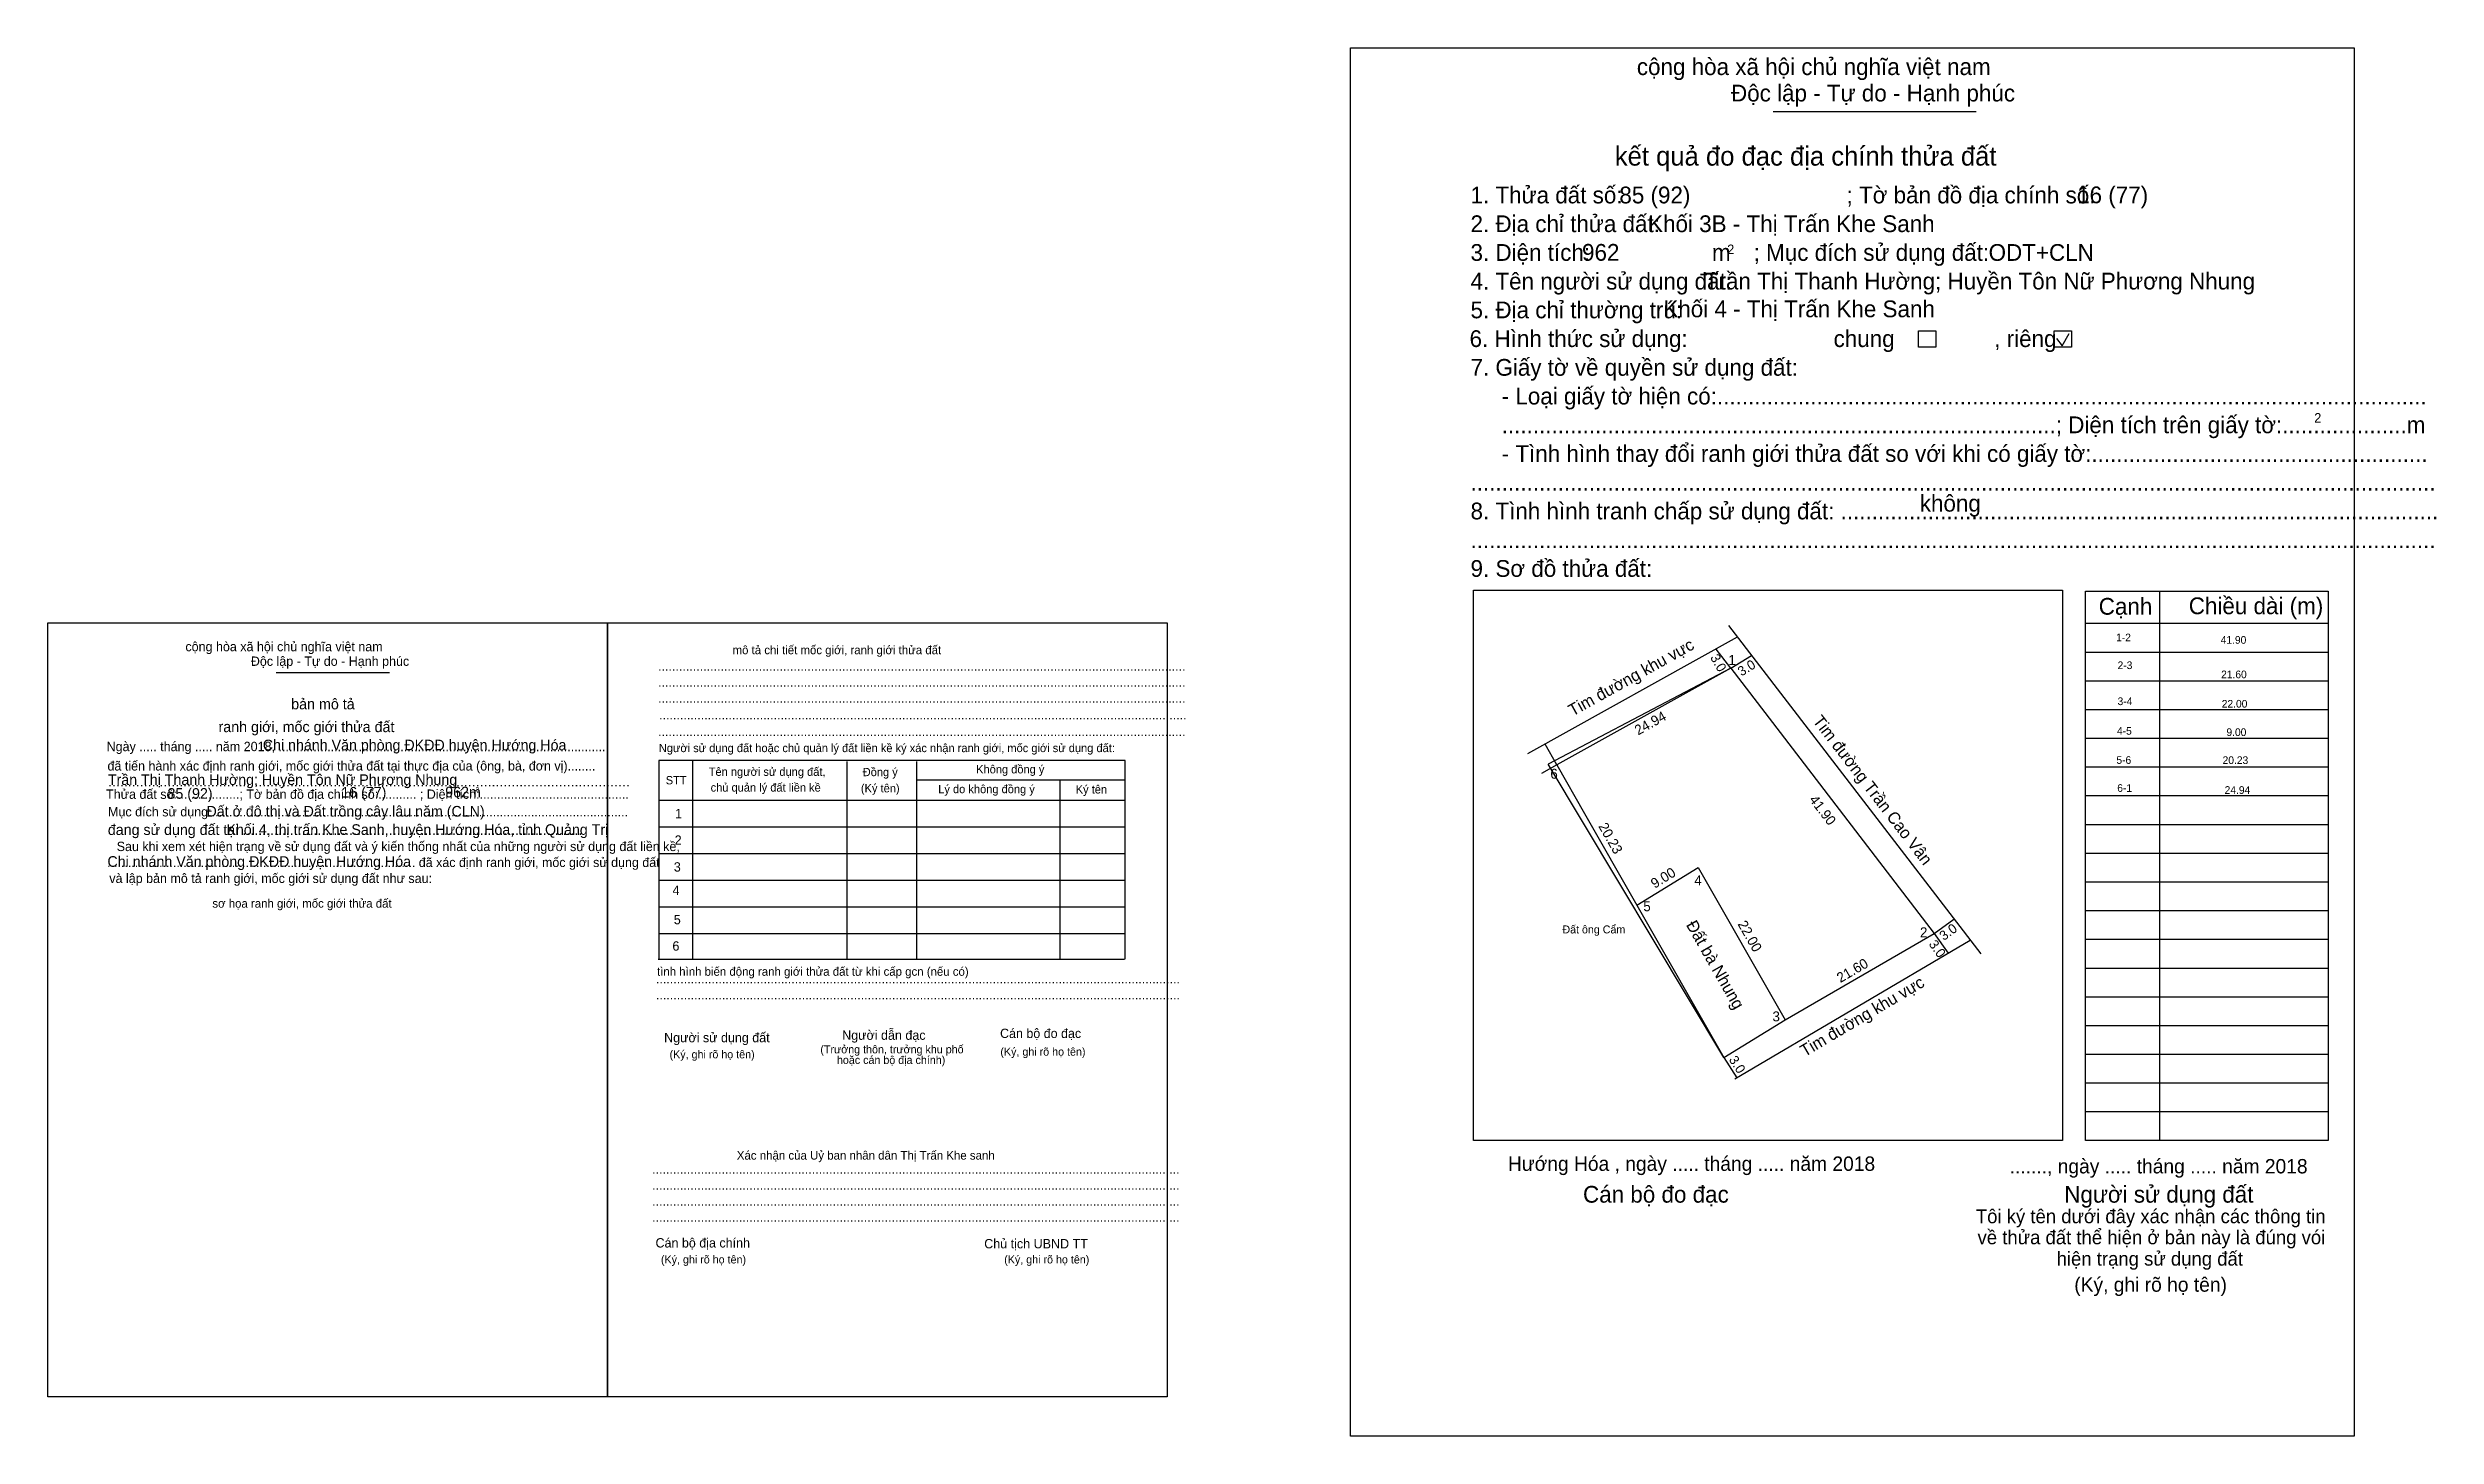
# Model space of a CAD drawing. Extents: x 549674 to 550876, y 1838420 to 1838681.
# Drawn here: x 550427 to 550875.9, y 1838419.7 to 1838680.7 of the extents above; entities that cross this region are included whole.
import ezdxf

# ---------------------------------------------------------------- set-up
doc = ezdxf.new("R2010")
doc.units = 0
for name, color, linetype in [('Level 1', 7, 'Continuous'), ('Level 10', 7, 'Continuous'), ('Level 25', 7, 'Continuous'), ('Level 30', 7, 'Continuous'), ('Level 6', 7, 'Continuous'), ('Level 7', 7, 'Continuous')]:
    doc.layers.add(name, color=color, linetype=linetype)

msp = doc.modelspace()

# ---------------------------------------------------------------- texts
at = {"layer": 'Level 1'}
msp.add_text('Hướng Hóa , ngày ..... tháng ..... năm 2018', height=2.7, dxfattribs=at).set_placement((550701.42, 1838469.55))
at = {"layer": 'Level 10'}
for s, height, rotation, p in [('Tim đường khu vực', 2.25, 29.0787, (550713.56, 1838554.93)), ('3.0', 1.8, 299.7212, (550739.37, 1838566.06)), ('3.0', 1.8, 31.7441, (550745.31, 1838562.46)), ('24.94', 1.875, 29.0725, (550725.88, 1838551.38)), ('Tim đường Trần Cao Vân', 2.25, 307.5565, (550758.6, 1838554.09)), ('41.90', 1.87, 307.4675, (550757.93, 1838539.28)), ('20.23', 1.87, 299.7234, (550718.35, 1838534.34)), ('9.00', 1.875, 31.6409, (550728.99, 1838522.56)), ('Đất bà Nhung', 2.25, 299.6997, (550734.82, 1838515.81)), ('22.00', 1.875, 299.6997, (550744.52, 1838515.94)), ('3.0', 1.8, 305.9151, (550780.42, 1838512.14)), ('3.0', 1.8, 36.5344, (550783.35, 1838512.74)), ('21.60', 1.875, 30.0674, (550763.9, 1838504.84)), ('Tim đường khu vực', 2.25, 30.5478, (550757.19, 1838490.92)), ('3.0', 1.8, 302.8958, (550742.86, 1838490.46))]:
    msp.add_text(s, height=height, rotation=rotation, dxfattribs=at).set_placement(p)
for s, height, p in [(' 1', 1.875, (550742.16, 1838564.65)), ('6', 1.87, (550709.39, 1838543.26)), ('4', 1.87, (550736.46, 1838523.25)), ('5', 1.87, (550726.86, 1838518.35)), ('Đất ông Cẩm', 1.5, (550711.65, 1838514.18)), ('2', 1.87, (550778.86, 1838513.46)), ('3', 1.87, (550751.14, 1838497.65))]:
    msp.add_text(s, height=height, dxfattribs=at).set_placement(p)
at = {"layer": 'Level 25'}
for s, p in [('Chi nhánh Văn phòng ĐKĐĐ huyện Hướng Hóa', (550467.37, 1838548.6)), ('Đất ở đô thị và Đất trồng cây lâu năm (CLN)', (550456.79, 1838536.14)), ('Chi nhánh Văn phòng ĐKĐĐ huyện Hướng Hóa', (550438.17, 1838526.7))]:
    msp.add_text(s, height=2, dxfattribs=at).set_placement(p)
at = {"layer": 'Level 30'}
for s, p in [('1-2', (550815.72, 1838569.09)), ('41.90', (550835.38, 1838568.63)), ('2-3', (550816, 1838563.87)), ('21.60', (550835.46, 1838562.15)), ('3-4', (550816, 1838557.1)), ('22.00', (550835.58, 1838556.63)), ('4-5', (550815.89, 1838551.53)), ('9.00', (550836.46, 1838551.29)), ('5-6', (550815.78, 1838546.05)), ('20.23', (550835.74, 1838546.03)), ('6-1', (550815.94, 1838540.79)), ('24.94', (550836.12, 1838540.41))]:
    msp.add_text(s, height=1.44, dxfattribs=at).set_placement(p)
at = {"layer": 'Level 6'}
for s, height, p in [('ODT+CLN', 3.15, (550791.76, 1838640.61)), ('Trần Thị Thanh Hường; Huyền Tôn Nữ Phương Nhung', 3.1499, (550738.42, 1838635.23)), ('Trần Thị Thanh Hường; Huyền Tôn Nữ Phương Nhung', 2, (550438.25, 1838542.08))]:
    msp.add_text(s, height=height, dxfattribs=at).set_placement(p)
at = {"layer": 'Level 7'}
for s, height, p in [('cộng hòa xã hội chủ nghĩa việt nam', 3.1498, (550725.64, 1838675.53)), ('Độc lập - Tự do - Hạnh phúc', 3.1498, (550743.34, 1838670.57)), ('kết quả đo đạc địa chính thửa đất', 3.6002, (550721.5, 1838658.51)), ('1. Thửa đất số:', 3.1498, (550694.38, 1838651.41)), ('85 (92)', 3.15, (550722.36, 1838651.41)), ('; Tờ bản đồ địa chính số:', 3.1498, (550765.06, 1838651.41)), ('16 (77)', 3.15, (550808.4, 1838651.43)), ('2. Địa chỉ thửa đất:', 3.1498, (550694.38, 1838646.01)), ('Khối 3B - Thị Trấn Khe Sanh', 3.1499, (550727.76, 1838646.01)), ('3. Diện tích:', 3.1498, (550694.38, 1838640.61)), ('962', 3.15, (550715.34, 1838640.63)), ('m', 3.15, (550739.76, 1838640.61)), ('2', 1.8, (550742.62, 1838641.87)), ('; Mục đích sử dụng đất:', 3.1498, (550747.6, 1838640.61)), ('4. Tên người sử dụng đất:', 3.1498, (550694.38, 1838635.21)), ('Khối 4 - Thị Trấn Khe Sanh', 3.1499, (550730.62, 1838630.01)), ('5. Địa chỉ thường trú:', 3.1498, (550694.38, 1838629.81)), ('6. Hình thức sử dụng:', 3.1498, (550694.2, 1838624.41)), ('chung                , riêng', 3.1498, (550762.62, 1838624.41)), ('7. Giấy tờ về quyền sử dụng đất:', 3.1498, (550694.38, 1838619.01)), ('     - Loại giấy tờ hiện có:..................................................................................................................', 3.14982, (550694.38, 1838613.61)), ('     .........................................................................................; Diện tích trên giấy tờ:....................m', 3.14982, (550694.38, 1838608.21)), ('2', 1.8, (550852.96, 1838610.19)), ('     - Tình hình thay đổi ranh giới thửa đất so với khi có giấy tờ:......................................................', 3.14982, (550694.38, 1838602.81)), ('...........................................................................................................................................................', 3.14982, (550694.38, 1838597.41)), ('8. Tình hình tranh chấp sử dụng đất: ................................................................................................', 3.14982, (550694.38, 1838592.01)), ('không', 3.15, (550778.82, 1838593.47)), ('9. Sơ đồ thửa đất:', 3.1498, (550694.38, 1838581.21)), ('...........................................................................................................................................................', 3.14982, (550694.38, 1838586.61)), ('Cạnh', 3.15, (550812.46, 1838574.09)), ('Chiều dài (m)', 3.1498, (550829.38, 1838574.19)), ('cộng hòa xã hội chủ nghĩa việt nam', 1.7557, (550452.83, 1838567.22)), ('Độc lập - Tự do - Hạnh phúc', 1.7557, (550465.13, 1838564.48)), ('mô tả chi tiết mốc giới, ranh giới thửa đất', 1.6052, (550555.67, 1838566.66)), ('........................................................................................................................................................', 1.75572, (550541.67, 1838563.56)), ('bản mô tả', 2.007, (550472.71, 1838556.3)), ('........................................................................................................................................................', 1.75572, (550541.67, 1838560.56)), ('........................................................................................................................................................', 1.75572, (550541.67, 1838557.54)), ('ranh giới, mốc giới thửa đất', 2.0068, (550459.05, 1838552.02)), ('........................................................................................................................................................', 1.75572, (550541.86, 1838554.42)), ('Ngày ..... tháng ..... năm 2018, ..............................................................................................', 1.75998, (550438.01, 1838548.44)), ('........................................................................................................................................................', 1.75572, (550541.67, 1838551.3)), ('Người sử dụng đất hoặc chủ quản lý đất liền kề ký xác nhận ranh giới, mốc giới sử dụng đất:', 1.5552, (550541.81, 1838548.26)), (' đã tiến hành xác định ranh giới, mốc giới thửa đất tại thực địa của (ông, bà, đơn vị)........', 1.756, (550437.53, 1838544.8)), ('STT', 1.555, (550543.11, 1838542.2)), ('Tên người sử dụng đất,', 1.5552, (550551.19, 1838543.8)), ('Đồng ý', 1.555, (550580.13, 1838543.74)), ('Không đồng ý', 1.5552, (550601.45, 1838544.26)), ('Thửa đất số:..................; Tờ bản đồ địa chính số:........... ; Diện tích:...........................................', 1.75596, (550437.92, 1838539.48)), ('....................................................................................................................................', 1.99992, (550438.29, 1838541.8)), ('85 (92)', 2, (550449.46, 1838539.49)), ('16 (77)', 2, (550482.13, 1838539.71)), ('962m', 2, (550501.66, 1838539.75)), ('2', 0.8, (550507.39, 1838540.88)), ('chủ quản lý đất liền kề', 1.5552, (550551.55, 1838540.84)), ('(Ký tên)', 1.555, (550579.79, 1838540.7)), ('Lý do không đồng ý', 1.5552, (550594.33, 1838540.54)), ('Ký tên', 1.555, (550620.17, 1838540.48)), ('đang sử dụng đất tại ......................................................................................', 1.99992, (550438.25, 1838532.68)), ('Mục đích sử dụng:........................................................................................................................', 1.75596, (550438.29, 1838536.18)), ('Khối 4, thị trấn Khe Sanh, huyện Hướng Hóa, tỉnh Quảng Trị', 2, (550460.53, 1838532.7)), ('1', 1.76, (550544.87, 1838535.84)), ('Sau khi xem xét hiện trạng về sử dụng đất và ý kiến thống nhất của những người sử dụng đất liền kề,', 1.7558, (550439.91, 1838529.66)), ('2', 1.76, (550544.79, 1838530.84)), ('......................................................................................... đã xác định ranh giới, mốc giới sử dụng đất', 1.752, (550438.11, 1838526.66)), ('3', 1.76, (550544.63, 1838525.8)), (' và lập bản mô tả ranh giới, mốc giới sử dụng đất như sau:', 1.756, (550437.87, 1838523.66)), ('4', 1.76, (550544.39, 1838521.42)), ('sơ họa ranh giới, mốc giới thửa đất', 1.6052, (550457.89, 1838519.02)), ('5', 1.76, (550544.63, 1838515.9)), ('6', 1.76, (550544.37, 1838510.94)), ('tình hình biến động ranh giới thửa đất từ khi cấp gcn (nếu có)', 1.6052, (550541.47, 1838506.22)), ('.......................................................................................................................................................', 1.75572, (550541.27, 1838504.78)), ('.......................................................................................................................................................', 1.75572, (550541.27, 1838501.76)), ('Người sử dụng đất', 1.756, (550542.81, 1838493.72)), ('Người dẫn đạc', 1.76, (550576.27, 1838494.18)), ('Cán bộ đo đạc', 1.752, (550605.95, 1838494.52)), ('(Ký, ghi rõ họ tên)', 1.505, (550543.83, 1838490.7)), ('(Trưởng thôn, trưởng khu phố', 1.505, (550572.17, 1838491.64)), ('hoặc cán bộ địa chính)', 1.505, (550575.29, 1838489.64)), ('(Ký, ghi rõ họ tên)', 1.505, (550606.01, 1838491.2)), ('Xác nhận của Uỷ ban nhân dân Thị Trấn Khe sanh', 1.61, (550556.47, 1838471.66)), ('......., ngày ..... tháng ..... năm 2018', 2.7, (550795.72, 1838469.07)), ('........................................................................................................................................................', 1.75572, (550540.55, 1838469.02)), ('........................................................................................................................................................', 1.75572, (550540.55, 1838466)), ('........................................................................................................................................................', 1.75572, (550540.55, 1838463)), ('Cán bộ đo đạc', 3.1499, (550715.52, 1838463.57)), ('Người sử dụng đất', 3.1498, (550805.98, 1838463.57)), ('........................................................................................................................................................', 1.75572, (550540.55, 1838460)), ('Tôi ký tên dưới đây xác nhận các thông tin', 2.6023, (550789.36, 1838459.71)), ('về thửa đất thể hiện ở bản này là đúng vói', 2.6023, (550789.68, 1838455.75)), ('Cán bộ địa chính', 1.756, (550541.19, 1838455.14)), ('Chủ tịch UBND TT', 1.76, (550602.97, 1838454.98)), ('hiện trạng sử dụng đất', 2.6023, (550804.54, 1838451.73)), ('(Ký, ghi rõ họ tên)', 1.505, (550542.21, 1838452.14)), ('(Ký, ghi rõ họ tên)', 1.505, (550606.73, 1838452.14)), ('(Ký, ghi rõ họ tên)', 2.7, (550807.86, 1838446.83))]:
    msp.add_text(s, height=height, dxfattribs=at).set_placement(p)

# ---------------------------------------------------------------- linework, layer by layer
at = {"layer": 'Level 10'}
for p, q in [((550742.84, 1838572.04), (550790.3, 1838510.32)), ((550744.52, 1838569.86), (550705.08, 1838547.92)), ((550743.32, 1838564.04), (550740.54, 1838567.64)), ((550743.32, 1838564.04), (550747.17, 1838566.42)), ((550743.32, 1838564.04), (550709, 1838545.99)), ((550743.32, 1838564.04), (550710.62, 1838545.86)), ((550743.32, 1838564.04), (550749.69, 1838555.7)), ((550749.69, 1838555.7), (550781.54, 1838514.14)), ((550710.62, 1838545.86), (550708.38, 1838549.77)), ((550710.62, 1838545.86), (550707.72, 1838544.24)), ((550742.01, 1838490.84), (550709, 1838545.99)), ((550710.62, 1838545.86), (550715.82, 1838536.74)), ((550715.82, 1838536.74), (550725.66, 1838519.5)), ((550725.66, 1838519.5), (550737.15, 1838526.58)), ((550737.15, 1838526.58), (550753.5, 1838497.92)), ((550725.66, 1838519.5), (550742.01, 1838490.84)), ((550781.54, 1838514.14), (550785.24, 1838516.89)), ((550744.04, 1838486.82), (550788.28, 1838512.93)), ((550753.5, 1838497.92), (550781.54, 1838514.16)), ((550781.54, 1838514.14), (550784.18, 1838510.5)), ((550742.01, 1838490.84), (550753.5, 1838497.92)), ((550742.01, 1838490.84), (550744.46, 1838487.06))]:
    msp.add_line(p, q, dxfattribs=at)
at = {"layer": 'Level 7'}
for p, q in [((550671.79, 1838680.66), (550671.79, 1838680.66)), ((550751.27, 1838668.69), (550789.43, 1838668.69)), ((550804.49, 1838626.04), (550805.57, 1838624.64)), ((550805.57, 1838624.64), (550806.87, 1838626.98)), ((550823.9, 1838578.51), (550823.9, 1838475.28)), ((550809.95, 1838572.48), (550855.58, 1838572.48)), ((550809.95, 1838567.08), (550855.58, 1838567.08)), ((550469.89, 1838563.22), (550491.16, 1838563.22)), ((550809.95, 1838561.68), (550855.58, 1838561.68)), ((550809.95, 1838556.28), (550855.58, 1838556.28)), ((550809.95, 1838550.88), (550855.58, 1838550.88)), ((550548.11, 1838546.67), (550548.11, 1838509.31)), ((550577.13, 1838546.52), (550577.13, 1838509.31)), ((550590.23, 1838546.52), (550590.23, 1838509.31)), ((550809.95, 1838545.48), (550855.58, 1838545.48)), ((550541.81, 1838539.24), (550629.46, 1838539.24)), ((550590.23, 1838543.05), (550629.46, 1838543.05)), ((550617.17, 1838543.05), (550617.17, 1838509.31)), ((550809.95, 1838540.08), (550855.58, 1838540.08)), ((550541.81, 1838534.23), (550629.46, 1838534.23)), ((550809.95, 1838534.68), (550855.58, 1838534.68)), ((550541.81, 1838529.21), (550629.46, 1838529.21)), ((550809.95, 1838529.28), (550855.58, 1838529.28)), ((550541.81, 1838524.19), (550629.46, 1838524.19)), ((550809.95, 1838523.88), (550855.58, 1838523.88)), ((550541.81, 1838519.17), (550629.46, 1838519.17)), ((550809.95, 1838518.48), (550855.58, 1838518.48)), ((550541.81, 1838514.16), (550629.46, 1838514.16)), ((550809.95, 1838513.08), (550855.58, 1838513.08)), ((550541.66, 1838509.31), (550629.31, 1838509.31)), ((550809.95, 1838507.68), (550855.58, 1838507.68)), ((550809.95, 1838502.28), (550855.58, 1838502.28)), ((550809.95, 1838496.88), (550855.58, 1838496.88)), ((550809.95, 1838491.48), (550855.58, 1838491.48)), ((550809.95, 1838486.08), (550855.58, 1838486.08)), ((550809.95, 1838480.68), (550855.58, 1838480.68))]:
    msp.add_line(p, q, dxfattribs=at)
for points in [[(550671.79, 1838680.66), (550860.49, 1838680.66), (550860.49, 1838419.66), (550671.79, 1838419.66)], [(550778.57, 1838627.43), (550781.81, 1838627.43), (550781.81, 1838624.41), (550778.57, 1838624.41)], [(550804.07, 1838627.43), (550807.31, 1838627.43), (550807.31, 1838624.41), (550804.07, 1838624.41)], [(550694.93, 1838578.69), (550805.63, 1838578.69), (550805.63, 1838475.28), (550694.93, 1838475.28)], [(550809.95, 1838578.51), (550855.58, 1838578.51), (550855.58, 1838475.28), (550809.95, 1838475.28)], [(550426.96, 1838572.54), (550532.14, 1838572.54), (550532.14, 1838427.06), (550426.96, 1838427.06)], [(550532.14, 1838572.54), (550637.33, 1838572.54), (550637.33, 1838427.05), (550532.14, 1838427.05)], [(550532.15, 1838572.54), (550637.33, 1838572.54), (550637.33, 1838427.05), (550532.15, 1838427.05)]]:
    msp.add_lwpolyline(points, close=True, dxfattribs=at)
msp.add_lwpolyline([(550629.46, 1838509.31), (550629.46, 1838546.67), (550541.81, 1838546.67), (550541.81, 1838509.31)], dxfattribs=at)

msp.set_redraw_order([(e.dxf.handle, doc.entitydb.next_handle()) for e in msp.query("TEXT MTEXT ATTDEF DIMENSION ARC_DIMENSION")])  # texts and dimensions are drawn at this point

doc.saveas('drawing.dxf')
